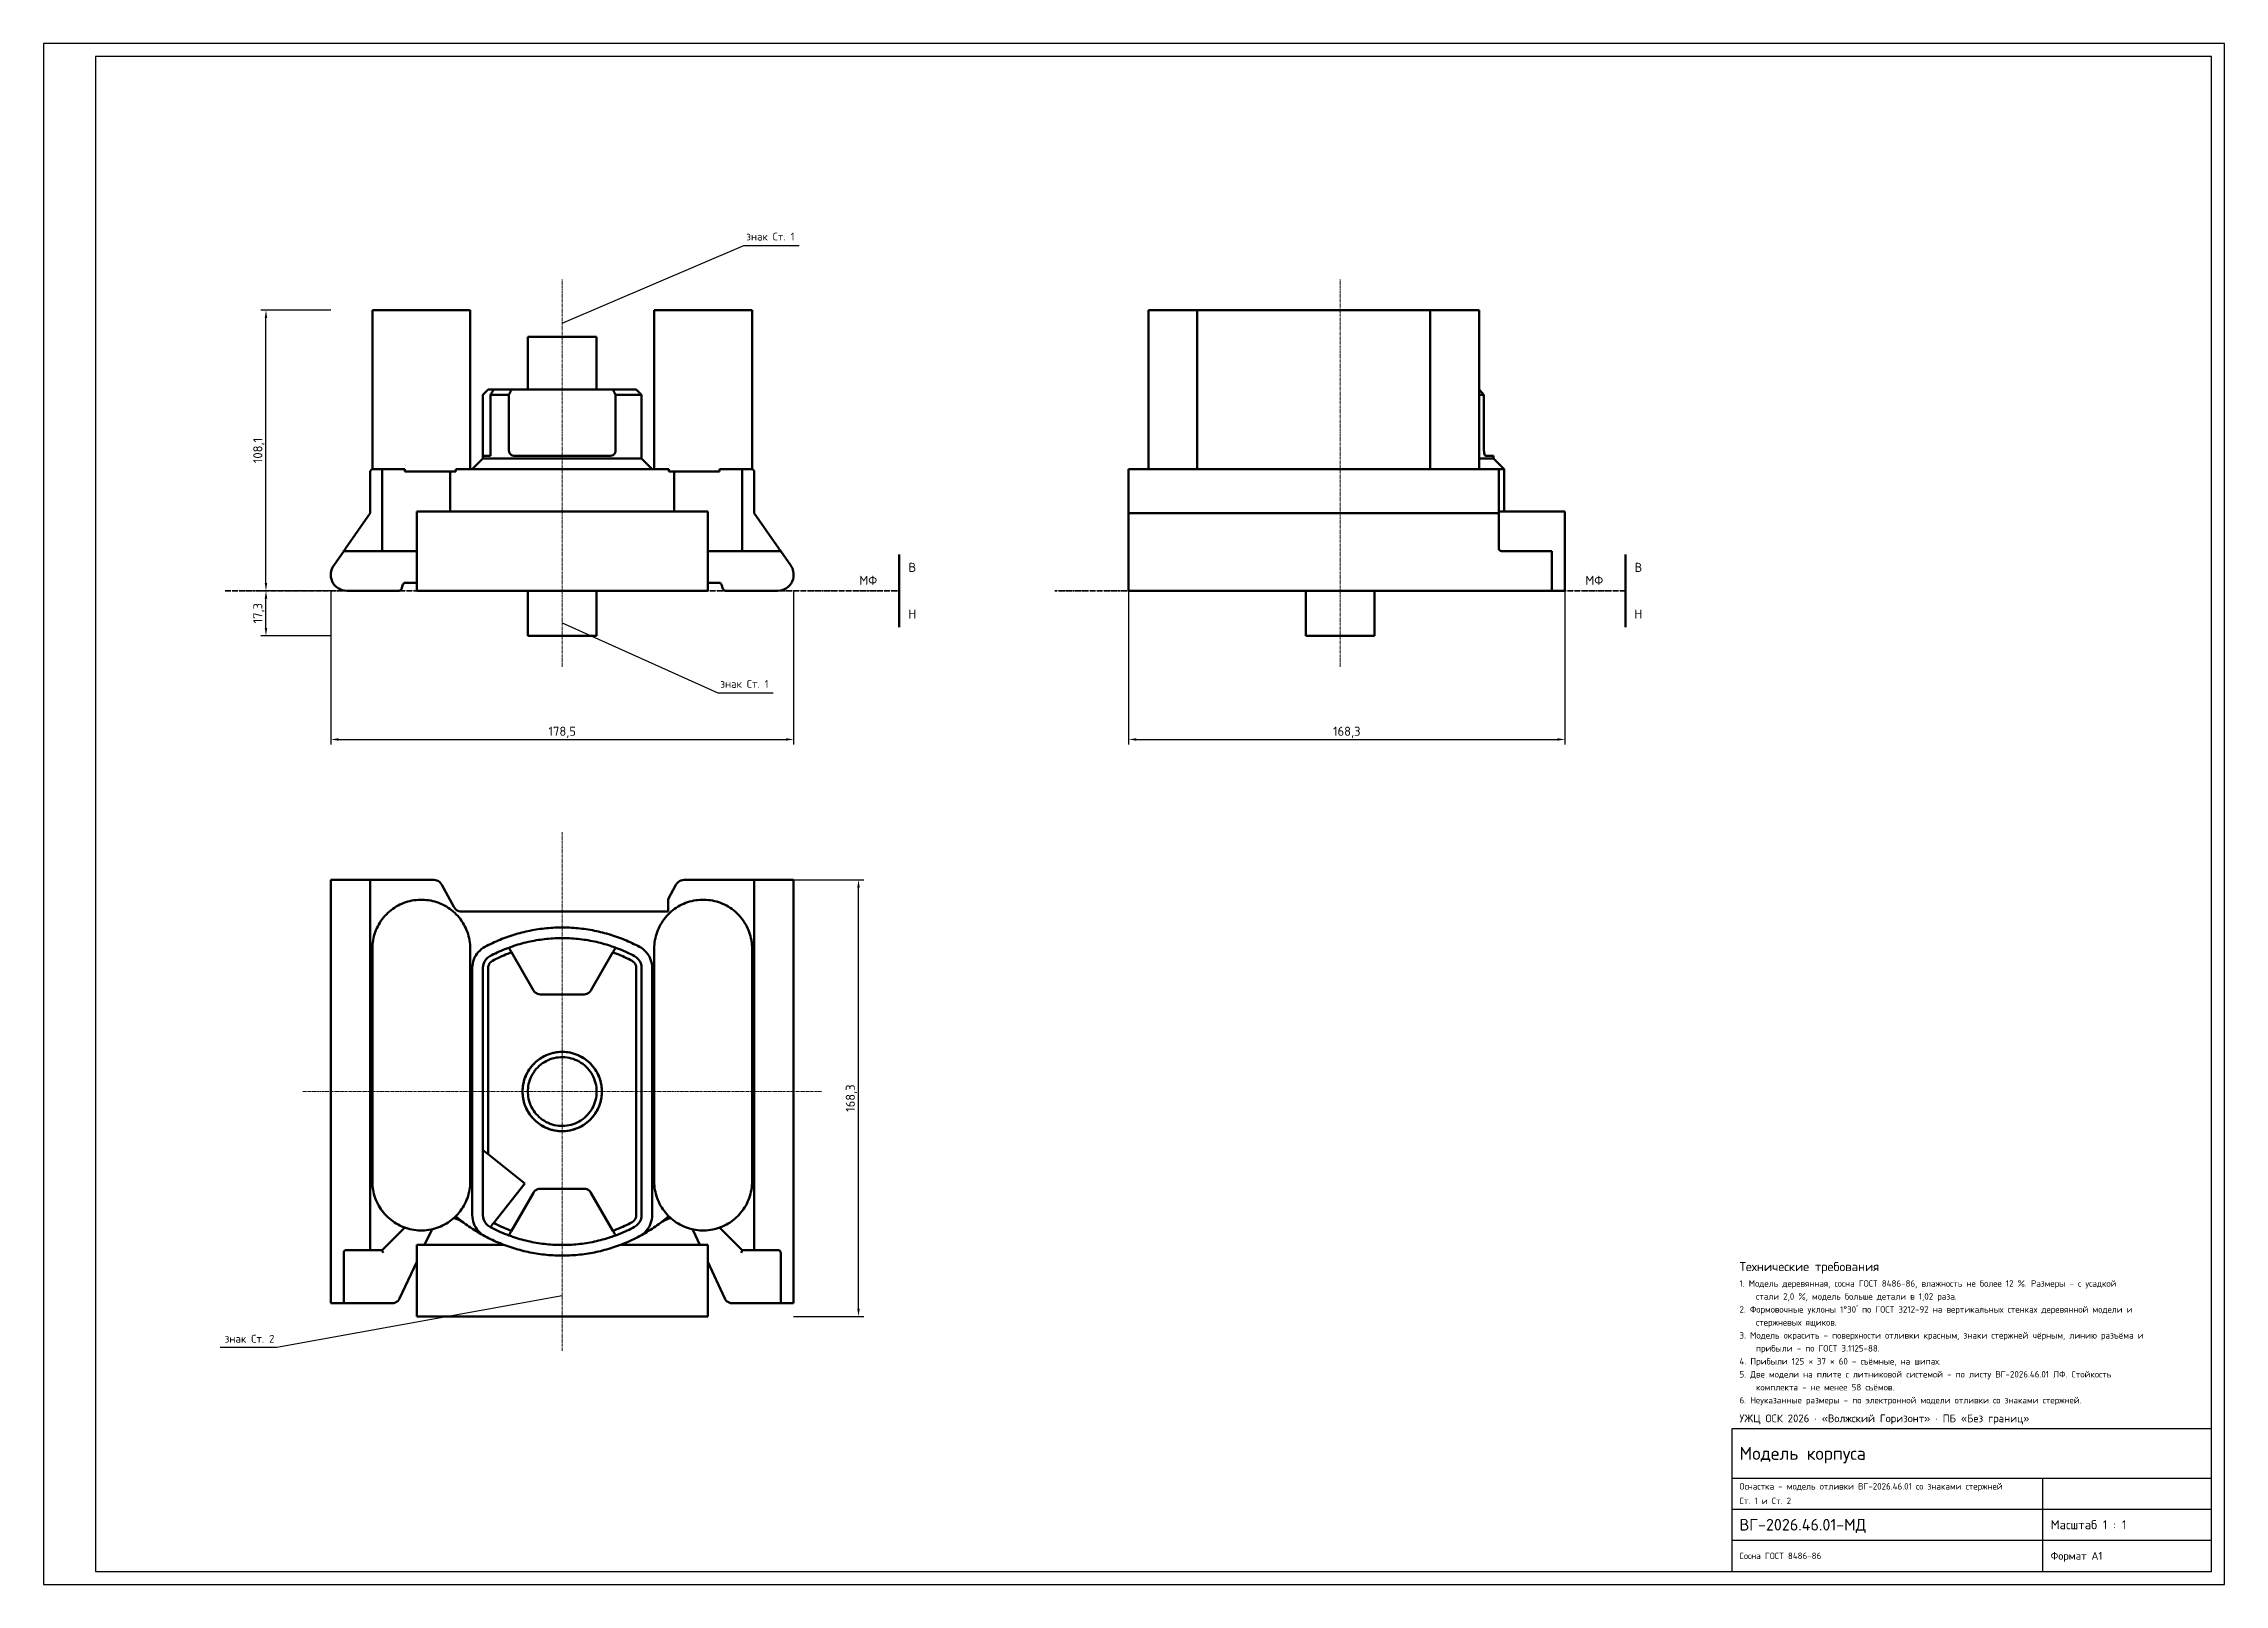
# Model space of a CAD drawing. Header units: millimetres. Extents: x 0 to 841, y 0 to 594.
import ezdxf
from ezdxf.enums import TextEntityAlignment as Align

# ---------------------------------------------------------------- set-up
doc = ezdxf.new("R2010")
doc.units = ezdxf.units.MM
doc.header["$LTSCALE"] = 0.35
doc.linetypes.add('CENTER', pattern=[5.08, 3.175, -0.635, 0.635, -0.635])
doc.linetypes.add('DASHDOT', pattern=[3.556, 2.54, -0.508, 0, -0.508])
for name, color, linetype in [('00_РАМКА', 7, 'Continuous'), ('08_ТЕКСТ', 7, 'Continuous'), ('09_РАЗМЕРЫ', 7, 'Continuous')]:
    doc.layers.add(name, color=color, linetype=linetype)
for name, color, linetype, lineweight in [('07_ОСИ', 2, 'CENTER', 18), ('20_ВИДИМЫЕ', 7, 'Continuous', 50), ('26_РАЗЪЁМ', 7, 'DASHDOT', 35)]:
    doc.layers.add(name, color=color, linetype=linetype, lineweight=lineweight)
doc.styles.add('ГОСТ', font='isocpeur.ttf')
doc.dimstyles.new('ГОСТ', dxfattribs={"dimtxt": 3.5, "dimasz": 3, "dimexe": 2, "dimexo": 0, "dimgap": 1, "dimtad": 1, "dimdec": 1, "dimtxsty": 'ГОСТ', "dimcen": 2.5, "dimclrd": 7, "dimclre": 7, "dimclrt": 7, "dimazin": 3, "dimtfac": 1, "dimtmove": 0, "dimatfit": 3, "dimarcsym": 0})

msp = doc.modelspace()

# ---------------------------------------------------------------- texts
at = {"layer": '08_ТЕКСТ', "style": 'ГОСТ'}
for p in [(271, 517.2), (261, 344.74)]:
    msp.add_text('знак Ст. 1', height=3, dxfattribs=at).set_placement(p, align=Align.BOTTOM_LEFT)
for s, p in [('МФ', (318, 387.08)), ('В', (335, 392.08)), ('МФ', (598, 387.08)), ('В', (615, 392.08)), ('Н', (335, 374.08)), ('Н', (615, 374.08))]:
    msp.add_text(s, height=3.5, dxfattribs=at).set_placement(p, align=Align.MIDDLE_CENTER)
for s, height, p in [('Технические требования', 3.5, (654, 122.5)), ('1. Модель деревянная, сосна ГОСТ 8486-86, влажность не более 12 %. Размеры - с усадкой', 2.5, (654, 116)), ('    стали 2,0 %, модель больше детали в 1,02 раза.', 2.5, (654, 111)), ("2. Формовочные уклоны 1°30' по ГОСТ 3212-92 на вертикальных стенках деревянной модели и", 2.5, (654, 106)), ('    стержневых ящиков.', 2.5, (654, 101)), ('3. Модель окрасить - поверхности отливки красным, знаки стержней чёрным, линию разъёма и', 2.5, (654, 96)), ('4. Прибыли 125 × 37 × 60 - съёмные, на шипах.', 2.5, (654, 86)), ('    прибыли - по ГОСТ 3.1125-88.', 2.5, (654, 91)), ('5. Две модели на плите с литниковой системой - по листу ВГ-2026.46.01 ЛФ. Стойкость', 2.5, (654, 81)), ('    комплекта - не менее 58 съёмов.', 2.5, (654, 76)), ('6. Неуказанные размеры - по электронной модели отливки со знаками стержней.', 2.5, (654, 71)), ('УЖЦ ОСК 2026 · «Волжский Горизонт» · ПБ «Без границ»', 3, (654, 64)), ('Модель корпуса', 5, (654, 50.5)), ('Оснастка - модель отливки ВГ-2026.46.01 со знаками стержней', 2.5, (654, 37.8)), ('Ст. 1 и Ст. 2', 2.5, (654, 32.2)), ('ВГ-2026.46.01-МД', 4.5, (654, 23)), ('Масштаб 1 : 1', 3.5, (774, 23)), ('Сосна ГОСТ 8486-86', 2.5, (654, 11)), ('Формат A1', 3, (774, 11))]:
    msp.add_text(s, height=height, dxfattribs=at).set_placement(p, align=Align.MIDDLE_LEFT)
msp.add_text('знак Ст. 2', height=3, dxfattribs=at).set_placement((89, 92.3), align=Align.BOTTOM_RIGHT)

# ---------------------------------------------------------------- dimensions: what is measured, and where the dimension line sits
at = {"layer": '09_РАЗМЕРЫ'}
for base, p1, p2, text in [((85.75, 383.08), (110.75, 383.08), (110.75, 491.2), '108,1'), ((85.75, 365.74), (110.75, 365.74), (110.75, 383.08), '17,3'), ((314.25, 103.3), (289.25, 103.3), (289.25, 271.6), '168,3')]:
    msp.add_linear_dim(base=base, p1=p1, p2=p2, angle=90, text=text, dimstyle='ГОСТ', override={"dimtxsty": 'ГОСТ'}, dxfattribs=at).render()
for base, p1, p2, text in [((110.75, 325.74), (110.75, 383.08), (289.25, 383.08), '178,5'), ((418.4, 325.74), (418.4, 383.08), (586.7, 383.08), '168,3')]:
    msp.add_linear_dim(base=base, p1=p1, p2=p2, text=text, dimstyle='ГОСТ', override={"dimtxsty": 'ГОСТ'}, dxfattribs=at).render()

# ---------------------------------------------------------------- linework, layer by layer
at = {"layer": '00_РАМКА'}
for p, q in [((651, 41), (836, 41)), ((771, 5), (771, 41)), ((651, 29), (836, 29)), ((651, 17), (836, 17))]:
    msp.add_line(p, q, dxfattribs=at)
for points in [[(0, 0), (841, 0), (841, 594), (0, 594)], [(20, 5), (836, 5), (836, 589), (20, 589)], [(651, 5), (836, 5), (836, 60), (651, 60)]]:
    msp.add_lwpolyline(points, close=True, dxfattribs=at)
at = {"layer": '07_ОСИ'}
for p, q in [((200, 353.74), (200, 503.2)), ((500, 353.74), (500, 503.2)), ((200, 90), (200, 290)), ((100, 190), (300, 190))]:
    msp.add_line(p, q, dxfattribs=at)
at = {"layer": '09_РАЗМЕРЫ'}
for p, q in [((200, 486.2), (270, 516.2)), ((270, 516.2), (291.35, 516.2)), ((200, 370.74), (260, 343.74)), ((260, 343.74), (281.35, 343.74)), ((200, 111.3), (90, 91.3)), ((90, 91.3), (68.05, 91.3))]:
    msp.add_line(p, q, dxfattribs=at)
at = {"layer": '20_ВИДИМЫЕ'}
for p, q in [((330, 383.08), (330, 397.08)), ((610, 383.08), (610, 397.08)), ((330, 383.08), (330, 369.08)), ((610, 383.08), (610, 369.08))]:
    msp.add_line(p, q, dxfattribs=at)
for points in [[(126.78, 429.97), (126.78, 491.2)], [(164.52, 491.2), (164.38, 491.2), (164.24, 491.2), (164.1, 491.2), (163.78, 491.2), (163.37, 491.2), (162.95, 491.2), (162.46, 491.2), (161.79, 491.2), (161.13, 491.2), (160.46, 491.2), (159.58, 491.2), (158.69, 491.2), (157.8, 491.2), (156.81, 491.2), (155.74, 491.2), (154.68, 491.2), (153.59, 491.2), (152.4, 491.2), (151.21, 491.2), (150.02, 491.2), (148.78, 491.2), (147.53, 491.2), (146.28, 491.2), (145.03, 491.2), (143.78, 491.2), (142.53, 491.2), (141.29, 491.2), (140.1, 491.2), (138.91, 491.2), (137.72, 491.2), (136.63, 491.2), (135.56, 491.2), (134.5, 491.2), (133.51, 491.2), (132.62, 491.2), (131.73, 491.2), (130.85, 491.2), (130.18, 491.2), (129.51, 491.2), (128.84, 491.2), (128.36, 491.2), (127.94, 491.2), (127.52, 491.2), (127.21, 491.2), (127.07, 491.2), (126.93, 491.2), (126.78, 491.2)], [(164.52, 430), (164.52, 491.2)], [(273.22, 491.2), (273.07, 491.2), (272.93, 491.2), (272.79, 491.2), (272.48, 491.2), (272.06, 491.2), (271.64, 491.2), (271.16, 491.2), (270.49, 491.2), (269.82, 491.2), (269.15, 491.2), (268.27, 491.2), (267.38, 491.2), (266.49, 491.2), (265.5, 491.2), (264.44, 491.2), (263.37, 491.2), (262.28, 491.2), (261.09, 491.2), (259.9, 491.2), (258.71, 491.2), (257.47, 491.2), (256.22, 491.2), (254.97, 491.2), (253.72, 491.2), (252.47, 491.2), (251.22, 491.2), (249.98, 491.2), (248.79, 491.2), (247.6, 491.2), (246.41, 491.2), (245.32, 491.2), (244.26, 491.2), (243.19, 491.2), (242.2, 491.2), (241.31, 491.2), (240.42, 491.2), (239.54, 491.2), (238.87, 491.2), (238.21, 491.2), (237.54, 491.2), (237.05, 491.2), (236.63, 491.2), (236.22, 491.2), (235.9, 491.2), (235.76, 491.2), (235.62, 491.2), (235.48, 491.2)], [(235.48, 430), (235.48, 491.2)], [(273.22, 429.97), (273.22, 491.2)], [(444.92, 491.2), (443.63, 491.2), (442.35, 491.2), (441.08, 491.2), (439.84, 491.2), (438.6, 491.2), (437.41, 491.2), (436.25, 491.2), (435.12, 491.2), (434.06, 491.2), (433.02, 491.2), (432.06, 491.2), (431.15, 491.2), (430.29, 491.2), (429.53, 491.2), (428.81, 491.2), (428.19, 491.2), (427.64, 491.2), (427.14, 491.2), (426.78, 491.2), (426.46, 491.2), (426.25, 491.2), (426.12, 491.2), (426.05, 491.2)], [(426.05, 491.2), (426.05, 430)], [(534.68, 491.2), (444.92, 491.2)], [(444.92, 429.97), (444.92, 491.2)], [(534.68, 429.97), (534.68, 491.2)], [(553.55, 491.2), (553.48, 491.2), (553.35, 491.2), (553.14, 491.2), (552.82, 491.2), (552.46, 491.2), (551.96, 491.2), (551.41, 491.2), (550.79, 491.2), (550.07, 491.2), (549.31, 491.2), (548.45, 491.2), (547.54, 491.2), (546.58, 491.2), (545.54, 491.2), (544.48, 491.2), (543.35, 491.2), (542.19, 491.2), (541, 491.2), (539.76, 491.2), (538.52, 491.2), (537.25, 491.2), (535.97, 491.2), (534.68, 491.2)], [(553.55, 491.2), (553.55, 430)], [(186.74, 481), (186.88, 481), (187.02, 481), (187.34, 481), (187.76, 481), (188.24, 481), (188.91, 481), (189.59, 481), (190.46, 481), (191.35, 481), (192.34, 481), (193.41, 481), (194.5, 481), (195.69, 481), (196.88, 481), (198.12, 481), (199.37, 481), (200.63, 481), (201.88, 481), (203.12, 481), (204.31, 481), (205.5, 481), (206.59, 481), (207.66, 481), (208.65, 481), (209.54, 481), (210.41, 481), (211.09, 481), (211.76, 481), (212.24, 481), (212.66, 481), (212.98, 481), (213.12, 481), (213.26, 481)], [(186.74, 460.6), (186.74, 481)], [(213.26, 460.6), (213.26, 481)], [(171.44, 460.6), (169.4, 458.56)], [(169.4, 435.1), (169.4, 458.56)], [(173.57, 460.6), (171.44, 460.6)], [(172.28, 458.56), (172.49, 458.9), (172.71, 459.24), (172.92, 459.58), (173.14, 459.92), (173.35, 460.26), (173.57, 460.6)], [(179.41, 458.56), (178.5, 458.56), (177.59, 458.56), (176.69, 458.56), (175.79, 458.56), (174.9, 458.56), (174.02, 458.56), (173.15, 458.56), (172.28, 458.56)], [(172.28, 458.56), (172.28, 435.1)], [(173.57, 460.6), (174.4, 460.6), (175.25, 460.6), (176.1, 460.6), (176.96, 460.6), (177.82, 460.6), (178.69, 460.6), (179.57, 460.6), (180.45, 460.6)], [(180.45, 460.6), (180.27, 460.26), (180.1, 459.92), (179.93, 459.58), (179.76, 459.24), (179.58, 458.9), (179.41, 458.56)], [(179.41, 458.56), (179.41, 437.14)], [(180.45, 460.6), (188.92, 460.6)], [(188.92, 460.6), (189.22, 460.6), (189.6, 460.6), (190.04, 460.6), (190.52, 460.6), (191.04, 460.6), (191.57, 460.6)], [(191.57, 460.6), (208.43, 460.6)], [(208.43, 460.6), (208.96, 460.6), (209.48, 460.6), (209.96, 460.6), (210.4, 460.6), (210.78, 460.6), (211.08, 460.6)], [(211.08, 460.6), (219.55, 460.6)], [(219.55, 460.6), (220.4, 460.6), (221.23, 460.6), (222.07, 460.6), (222.9, 460.6), (223.72, 460.6), (224.53, 460.6), (225.34, 460.6), (226.15, 460.6), (226.94, 460.6)], [(220.59, 458.56), (220.42, 458.9), (220.24, 459.24), (220.07, 459.58), (219.9, 459.92), (219.73, 460.26), (219.55, 460.6)], [(227.91, 458.56), (227.12, 458.56), (226.32, 458.56), (225.52, 458.56), (224.71, 458.56), (223.9, 458.56), (223.08, 458.56), (222.25, 458.56), (221.42, 458.56), (220.59, 458.56)], [(220.59, 437.14), (220.59, 458.56)], [(226.94, 460.6), (227.4, 460.6), (227.8, 460.6), (228.12, 460.6), (228.36, 460.6), (228.51, 460.6), (228.56, 460.6)], [(230.6, 458.56), (230.51, 458.56), (230.27, 458.56), (229.87, 458.56), (229.33, 458.56), (228.67, 458.56), (227.91, 458.56)], [(228.56, 460.6), (230.6, 458.56)], [(230.6, 458.56), (230.6, 434.08)], [(553.55, 460.6), (553.57, 460.6), (553.59, 460.6), (553.61, 460.6), (553.63, 460.6), (553.65, 460.6), (553.67, 460.6)], [(555.46, 458.56), (555.17, 458.56), (554.87, 458.56), (554.55, 458.56), (554.23, 458.56), (553.89, 458.56), (553.55, 458.56)], [(553.67, 460.6), (553.97, 460.26), (554.27, 459.92), (554.57, 459.58), (554.86, 459.24), (555.16, 458.9), (555.46, 458.56)], [(555.46, 458.56), (555.46, 437.14)], [(127.01, 430), (126.75, 429.97), (126.5, 429.86), (126.29, 429.7), (126.13, 429.49), (126.03, 429.24), (125.99, 428.98)], [(125.99, 413.01), (125.99, 428.98)], [(127, 430), (126.94, 430), (126.88, 429.99), (126.84, 429.99), (126.81, 429.98), (126.79, 429.98), (126.78, 429.97)], [(126.78, 429.97), (126.79, 429.98), (126.81, 429.98), (126.84, 429.99), (126.89, 429.99), (126.94, 430), (127.01, 430)], [(130.56, 430), (127.01, 430)], [(139.31, 430), (130.56, 430)], [(130.56, 399.4), (130.56, 430)], [(139.31, 430), (139.31, 428.98)], [(158.93, 428.98), (158.28, 428.98), (157.61, 428.98), (156.92, 428.98), (156.2, 428.98), (155.46, 428.98), (154.69, 428.98), (153.91, 428.98), (153.1, 428.98), (152.28, 428.98), (151.45, 428.98), (150.6, 428.98), (149.75, 428.98), (148.88, 428.98), (148.01, 428.98), (147.13, 428.98), (146.25, 428.98), (145.36, 428.98), (144.48, 428.98), (143.6, 428.98), (142.73, 428.98), (141.86, 428.98), (141, 428.98), (140.15, 428.98), (139.31, 428.98)], [(156.77, 428.98), (156.77, 413.68)], [(170.17, 430), (169.31, 430), (168.47, 430), (167.63, 430), (166.79, 430), (165.97, 430), (165.15, 430), (164.34, 430), (163.54, 430), (162.75, 430), (161.97, 430), (161.2, 430), (160.43, 430), (159.68, 430), (158.93, 430)], [(158.93, 430), (158.93, 428.98)], [(165.32, 430), (169.4, 434.08)], [(169.4, 434.08), (169.4, 435.1)], [(169.4, 435.1), (169.49, 435.1), (169.73, 435.1), (170.13, 435.1), (170.67, 435.1), (171.33, 435.1), (172.09, 435.1)], [(169.4, 434.08), (169.49, 434.08), (169.73, 434.08), (170.13, 434.08), (170.67, 434.08), (171.33, 434.08), (172.09, 434.08)], [(229.83, 430), (229.08, 430), (228.32, 430), (227.57, 430), (226.82, 430), (226.06, 430), (225.29, 430), (224.51, 430), (223.74, 430), (222.96, 430), (222.18, 430), (221.39, 430), (220.6, 430), (219.8, 430), (219, 430), (218.2, 430), (217.4, 430), (216.59, 430), (215.77, 430), (214.96, 430), (214.15, 430), (213.33, 430), (212.51, 430), (211.68, 430), (210.85, 430), (210.03, 430), (209.2, 430), (208.37, 430), (207.53, 430), (206.7, 430), (205.87, 430), (205.03, 430), (204.19, 430), (203.36, 430), (202.52, 430), (201.68, 430), (200.84, 430), (200, 430), (199.16, 430), (198.32, 430), (197.48, 430), (196.64, 430), (195.81, 430), (194.97, 430), (194.13, 430), (193.3, 430), (192.47, 430), (191.63, 430), (190.8, 430), (189.97, 430), (189.15, 430), (188.32, 430), (187.49, 430), (186.67, 430), (185.85, 430), (185.04, 430), (184.23, 430), (183.41, 430), (182.6, 430), (181.8, 430), (181, 430), (180.2, 430), (179.4, 430), (178.61, 430), (177.82, 430), (177.04, 430), (176.26, 430), (175.49, 430), (174.71, 430), (173.94, 430), (173.18, 430), (172.43, 430), (171.68, 430), (170.92, 430), (170.17, 430)], [(172.28, 435.1), (172.25, 435.1), (172.22, 435.1), (172.19, 435.1), (172.16, 435.1), (172.12, 435.1), (172.09, 435.1)], [(172.09, 434.08), (172.85, 434.08), (173.61, 434.08), (174.36, 434.08), (175.12, 434.08), (175.88, 434.08), (176.66, 434.08), (177.44, 434.08), (178.22, 434.08), (179, 434.08), (179.78, 434.08), (180.58, 434.08), (181.38, 434.08), (182.18, 434.08), (182.98, 434.08), (183.79, 434.08), (184.6, 434.08), (185.42, 434.08), (186.24, 434.08), (187.05, 434.08), (187.87, 434.08), (188.7, 434.08), (189.53, 434.08), (190.36, 434.08), (191.19, 434.08), (192.02, 434.08), (192.86, 434.08), (193.7, 434.08), (194.54, 434.08), (195.37, 434.08), (196.21, 434.08), (197.05, 434.08), (197.9, 434.08), (198.74, 434.08), (199.58, 434.08), (200.42, 434.08), (201.26, 434.08), (202.1, 434.08), (202.95, 434.08), (203.79, 434.08), (204.63, 434.08), (205.46, 434.08), (206.3, 434.08), (207.14, 434.08), (207.98, 434.08), (208.81, 434.08), (209.64, 434.08), (210.47, 434.08), (211.3, 434.08), (212.13, 434.08), (212.95, 434.08), (213.76, 434.08), (214.58, 434.08), (215.4, 434.08), (216.21, 434.08), (217.02, 434.08), (217.82, 434.08), (218.62, 434.08), (219.42, 434.08), (220.22, 434.08), (221, 434.08), (221.78, 434.08), (222.56, 434.08), (223.34, 434.08), (224.12, 434.08), (224.88, 434.08), (225.64, 434.08), (226.39, 434.08), (227.15, 434.08), (227.91, 434.08)], [(181.37, 435.1), (180.86, 435.17), (180.39, 435.37), (179.99, 435.69), (179.68, 436.11), (179.48, 436.6), (179.41, 437.14)], [(218.63, 435.1), (217.84, 435.1), (217.05, 435.1), (216.27, 435.1), (215.47, 435.1), (214.67, 435.1), (213.88, 435.1), (213.07, 435.1), (212.27, 435.1), (211.46, 435.1), (210.65, 435.1), (209.84, 435.1), (209.03, 435.1), (208.21, 435.1), (207.4, 435.1), (206.58, 435.1), (205.76, 435.1), (204.94, 435.1), (204.12, 435.1), (203.29, 435.1), (202.47, 435.1), (201.65, 435.1), (200.82, 435.1), (200, 435.1), (199.18, 435.1), (198.35, 435.1), (197.53, 435.1), (196.71, 435.1), (195.88, 435.1), (195.06, 435.1), (194.24, 435.1), (193.42, 435.1), (192.6, 435.1), (191.79, 435.1), (190.97, 435.1), (190.16, 435.1), (189.35, 435.1), (188.54, 435.1), (187.73, 435.1), (186.93, 435.1), (186.12, 435.1), (185.33, 435.1), (184.53, 435.1), (183.73, 435.1), (182.95, 435.1), (182.16, 435.1), (181.37, 435.1)], [(220.59, 437.14), (220.52, 436.61), (220.33, 436.11), (220.01, 435.69), (219.61, 435.37), (219.14, 435.17), (218.63, 435.1)], [(219.76, 435.47), (219.77, 435.48), (219.78, 435.48), (219.78, 435.49), (219.79, 435.49), (219.8, 435.5), (219.81, 435.5)], [(220.01, 435.69), (220.04, 435.72), (220.07, 435.76), (220.11, 435.79), (220.14, 435.83), (220.17, 435.87), (220.19, 435.91)], [(227.91, 434.08), (228.67, 434.08), (229.33, 434.08), (229.87, 434.08), (230.27, 434.08), (230.51, 434.08), (230.6, 434.08)], [(241.07, 430), (240.32, 430), (239.57, 430), (238.8, 430), (238.03, 430), (237.25, 430), (236.46, 430), (235.66, 430), (234.85, 430), (234.03, 430), (233.21, 430), (232.37, 430), (231.53, 430), (230.69, 430), (229.83, 430)], [(230.6, 434.08), (234.68, 430)], [(241.07, 430), (241.07, 428.98)], [(260.69, 428.98), (259.85, 428.98), (259, 428.98), (258.14, 428.98), (257.27, 428.98), (256.4, 428.98), (255.52, 428.98), (254.64, 428.98), (253.75, 428.98), (252.87, 428.98), (251.99, 428.98), (251.12, 428.98), (250.25, 428.98), (249.4, 428.98), (248.55, 428.98), (247.72, 428.98), (246.9, 428.98), (246.09, 428.98), (245.31, 428.98), (244.54, 428.98), (243.8, 428.98), (243.08, 428.98), (242.39, 428.98), (241.72, 428.98), (241.07, 428.98)], [(243.23, 413.68), (243.23, 428.98)], [(260.69, 430), (260.69, 428.98)], [(269.44, 430), (260.69, 430)], [(269.44, 399.4), (269.44, 430)], [(272.99, 430), (269.44, 430)], [(272.99, 430), (273.06, 430), (273.11, 429.99), (273.16, 429.99), (273.19, 429.98), (273.21, 429.98), (273.22, 429.97)], [(273.22, 429.97), (273.21, 429.98), (273.19, 429.98), (273.16, 429.99), (273.11, 429.99), (273.06, 430), (272.99, 430)], [(274.01, 428.98), (273.97, 429.24), (273.87, 429.49), (273.71, 429.7), (273.5, 429.86), (273.25, 429.97), (272.99, 430)], [(274.01, 413.01), (274.01, 428.98)], [(418.4, 430), (442, 430)], [(418.4, 428.98), (418.4, 429.24), (418.4, 429.49), (418.4, 429.7), (418.4, 429.86), (418.4, 429.96), (418.4, 430)], [(418.4, 428.98), (418.4, 413.01)], [(442, 430), (442.48, 430), (442.97, 429.99), (443.46, 429.99), (443.94, 429.98), (444.43, 429.98), (444.92, 429.97)], [(444.92, 429.97), (444.43, 429.98), (443.94, 429.98), (443.46, 429.99), (442.97, 429.99), (442.48, 430), (442, 430)], [(444.92, 429.97), (534.68, 429.97)], [(534.68, 429.97), (535.17, 429.98), (535.66, 429.98), (536.14, 429.99), (536.63, 429.99), (537.12, 430), (537.6, 430)], [(537.6, 430), (537.12, 430), (536.63, 429.99), (536.14, 429.99), (535.66, 429.98), (535.17, 429.98), (534.68, 429.97)], [(537.6, 430), (561.2, 430)], [(553.55, 434.08), (555.02, 434.08), (556.28, 434.08), (557.31, 434.08), (558.12, 434.08), (558.7, 434.08), (559.04, 434.08), (559.16, 434.08)], [(556.15, 435.1), (555.98, 435.17), (555.82, 435.37), (555.67, 435.69), (555.56, 436.11), (555.49, 436.6), (555.46, 437.14)], [(555.46, 437.13), (555.46, 437.11), (555.46, 437.09), (555.46, 437.08), (555.46, 437.06), (555.46, 437.04), (555.46, 437.03)], [(555.48, 436.69), (555.48, 436.68), (555.48, 436.66), (555.48, 436.65), (555.48, 436.64), (555.48, 436.63), (555.49, 436.62)], [(555.55, 436.17), (555.55, 436.16), (555.55, 436.15), (555.55, 436.14), (555.56, 436.12), (555.56, 436.11), (555.56, 436.1)], [(555.62, 435.85), (555.63, 435.84), (555.63, 435.82), (555.64, 435.81), (555.64, 435.79), (555.65, 435.77), (555.65, 435.76)], [(559.16, 435.1), (559.07, 435.1), (558.82, 435.1), (558.4, 435.1), (557.81, 435.1), (557.06, 435.1), (556.15, 435.1)], [(559.16, 435.1), (559.16, 434.08)], [(559.16, 434.08), (563.24, 430)], [(561.2, 430), (561.2, 429.96), (561.2, 429.86), (561.2, 429.7), (561.2, 429.49), (561.2, 429.24), (561.2, 428.98)], [(563.24, 430), (563.18, 430), (563.01, 430), (562.73, 430), (562.33, 430), (561.82, 430), (561.2, 430)], [(561.2, 413.01), (561.2, 428.98)], [(563.24, 430), (563.24, 413.68)], [(116.46, 399.4), (125.99, 413.01)], [(143.9, 413.68), (256.1, 413.68)], [(143.9, 383.08), (143.9, 413.68)], [(256.1, 383.08), (256.1, 413.68)], [(283.54, 399.4), (274.01, 413.01)], [(418.4, 413.01), (561.2, 413.01)], [(418.4, 413.01), (418.4, 392.82)], [(586.7, 413.68), (561.2, 413.68)], [(561.2, 399.4), (561.2, 413.01)], [(586.7, 383.08), (586.7, 413.68)], [(111.86, 392.82), (115.75, 398.38)], [(115.75, 398.38), (115.77, 398.41), (115.84, 398.51), (115.96, 398.68), (116.11, 398.9), (116.29, 399.15), (116.46, 399.4)], [(134.51, 398.38), (115.75, 398.38)], [(130.56, 399.4), (130.57, 399.15), (130.61, 398.9), (130.68, 398.68), (130.77, 398.51), (130.88, 398.41), (130.98, 398.38)], [(134.51, 398.38), (135.09, 398.38), (135.64, 398.38), (136.15, 398.38), (136.61, 398.38), (136.99, 398.38), (137.28, 398.38)], [(137.28, 398.38), (143.9, 398.38)], [(256.1, 398.38), (262.72, 398.38)], [(262.72, 398.38), (263.01, 398.38), (263.39, 398.38), (263.85, 398.38), (264.36, 398.38), (264.91, 398.38), (265.49, 398.38)], [(284.25, 398.38), (265.49, 398.38)], [(269.02, 398.38), (269.12, 398.41), (269.23, 398.51), (269.32, 398.68), (269.39, 398.9), (269.43, 399.15), (269.44, 399.4)], [(283.54, 399.4), (283.71, 399.15), (283.89, 398.9), (284.04, 398.68), (284.16, 398.51), (284.23, 398.41), (284.25, 398.38)], [(288.14, 392.82), (284.25, 398.38)], [(562.22, 398.38), (561.97, 398.41), (561.72, 398.51), (561.5, 398.68), (561.33, 398.9), (561.23, 399.15), (561.2, 399.4)], [(562.22, 398.38), (581.6, 398.38)], [(581.6, 392.82), (581.6, 398.38)], [(111.86, 392.82), (111.53, 392.29), (111.25, 391.73), (111.03, 391.15), (110.88, 390.55), (110.78, 389.93), (110.75, 389.31)], [(110.75, 389.2), (110.75, 389.31)], [(110.75, 389.2), (110.81, 388.33), (111, 387.48), (111.3, 386.66), (111.72, 385.89), (112.24, 385.19), (112.86, 384.57), (113.56, 384.05), (114.33, 383.63), (115.15, 383.33), (116, 383.14), (116.87, 383.08)], [(289.25, 389.2), (289.19, 388.33), (289, 387.48), (288.7, 386.66), (288.28, 385.89), (287.76, 385.19), (287.14, 384.57), (286.44, 384.05), (285.67, 383.63), (284.85, 383.33), (284, 383.14), (283.13, 383.08)], [(288.14, 392.82), (288.47, 392.29), (288.75, 391.73), (288.97, 391.15), (289.12, 390.55), (289.22, 389.93), (289.25, 389.31)], [(289.25, 389.2), (289.25, 389.31)], [(418.4, 389.31), (418.4, 389.93), (418.4, 390.55), (418.4, 391.15), (418.4, 391.73), (418.4, 392.29), (418.4, 392.82)], [(418.4, 389.2), (418.4, 389.31)], [(418.4, 383.08), (418.4, 383.23), (418.4, 383.69), (418.4, 384.42), (418.4, 385.38), (418.4, 386.54), (418.4, 387.84), (418.4, 389.2)], [(581.6, 392.82), (581.6, 392.29), (581.6, 391.73), (581.6, 391.15), (581.6, 390.55), (581.6, 389.93), (581.6, 389.31)], [(581.6, 389.2), (581.6, 389.31)], [(581.6, 389.2), (581.6, 387.84), (581.6, 386.54), (581.6, 385.38), (581.6, 384.42), (581.6, 383.69), (581.6, 383.23), (581.6, 383.08)], [(134.51, 383.08), (116.87, 383.08)], [(137.04, 383.08), (136.73, 383.08), (136.36, 383.08), (135.95, 383.08), (135.49, 383.08), (135.01, 383.08), (134.51, 383.08)], [(137.28, 383.11), (137.25, 383.1), (137.21, 383.09), (137.17, 383.09), (137.13, 383.08), (137.09, 383.08), (137.04, 383.08)], [(137.28, 383.11), (137.44, 383.16), (137.6, 383.24), (137.73, 383.35), (137.85, 383.48), (137.95, 383.62), (138.01, 383.78)], [(138.01, 383.78), (138.57, 385.44)], [(138.57, 385.44), (138.65, 385.63), (138.78, 385.8), (138.94, 385.95), (139.13, 386.06), (139.33, 386.12), (139.54, 386.14)], [(139.54, 386.14), (143.9, 386.14)], [(143.9, 383.08), (256.1, 383.08)], [(186.74, 365.74), (186.74, 383.08)], [(213.26, 365.74), (213.26, 383.08)], [(256.1, 386.14), (260.46, 386.14)], [(260.46, 386.14), (260.67, 386.12), (260.87, 386.06), (261.06, 385.95), (261.22, 385.8), (261.35, 385.63), (261.43, 385.44)], [(261.43, 385.44), (261.99, 383.78)], [(261.99, 383.78), (262.05, 383.62), (262.15, 383.48), (262.27, 383.35), (262.4, 383.24), (262.56, 383.16), (262.72, 383.11)], [(262.96, 383.08), (262.91, 383.08), (262.87, 383.08), (262.83, 383.09), (262.79, 383.09), (262.75, 383.1), (262.72, 383.11)], [(265.49, 383.08), (264.99, 383.08), (264.51, 383.08), (264.05, 383.08), (263.64, 383.08), (263.27, 383.08), (262.96, 383.08)], [(283.13, 383.08), (265.49, 383.08)], [(581.6, 383.08), (418.4, 383.08)], [(486.74, 365.74), (486.74, 383.08)], [(513.26, 365.74), (513.26, 383.08)], [(586.7, 383.08), (581.6, 383.08)], [(186.74, 365.74), (186.88, 365.74), (187.02, 365.74), (187.34, 365.74), (187.76, 365.74), (188.24, 365.74), (188.91, 365.74), (189.59, 365.74), (190.46, 365.74), (191.35, 365.74), (192.34, 365.74), (193.41, 365.74), (194.5, 365.74), (195.69, 365.74), (196.88, 365.74), (198.12, 365.74), (199.37, 365.74), (200.63, 365.74), (201.88, 365.74), (203.12, 365.74), (204.31, 365.74), (205.5, 365.74), (206.59, 365.74), (207.66, 365.74), (208.65, 365.74), (209.54, 365.74), (210.41, 365.74), (211.09, 365.74), (211.76, 365.74), (212.24, 365.74), (212.66, 365.74), (212.98, 365.74), (213.12, 365.74), (213.26, 365.74)], [(486.74, 365.74), (486.88, 365.74), (487.02, 365.74), (487.34, 365.74), (487.76, 365.74), (488.24, 365.74), (488.91, 365.74), (489.59, 365.74), (490.46, 365.74), (491.35, 365.74), (492.34, 365.74), (493.41, 365.74), (494.5, 365.74), (495.69, 365.74), (496.88, 365.74), (498.12, 365.74), (499.37, 365.74), (500.63, 365.74), (501.88, 365.74), (503.12, 365.74), (504.31, 365.74), (505.5, 365.74), (506.59, 365.74), (507.66, 365.74), (508.65, 365.74), (509.54, 365.74), (510.41, 365.74), (511.09, 365.74), (511.76, 365.74), (512.24, 365.74), (512.66, 365.74), (512.98, 365.74), (513.12, 365.74), (513.26, 365.74)], [(110.75, 108.4), (110.75, 271.6)], [(110.75, 271.6), (110.78, 271.6), (110.88, 271.6), (111.03, 271.6), (111.25, 271.6), (111.53, 271.6), (111.86, 271.6)], [(125.99, 271.6), (111.86, 271.6)], [(125.99, 128.8), (125.99, 271.6)], [(125.99, 271.6), (126.03, 271.6), (126.13, 271.6), (126.29, 271.6), (126.5, 271.6), (126.75, 271.6), (127.01, 271.6)], [(127.01, 271.6), (150.44, 271.6)], [(153.58, 269.73), (153.23, 270.26), (152.79, 270.72), (152.27, 271.1), (151.7, 271.37), (151.08, 271.54), (150.44, 271.6)], [(158.19, 261.23), (153.58, 269.73)], [(243.86, 269.75), (240.8, 264.15)], [(246.99, 271.6), (246.36, 271.54), (245.75, 271.38), (245.18, 271.1), (244.66, 270.73), (244.22, 270.27), (243.86, 269.75)], [(246.99, 271.6), (272.99, 271.6)], [(272.99, 271.6), (273.25, 271.6), (273.5, 271.6), (273.71, 271.6), (273.87, 271.6), (273.97, 271.6), (274.01, 271.6)], [(274.01, 271.6), (288.14, 271.6)], [(274.01, 271.6), (274.01, 128.8)], [(288.14, 271.6), (288.47, 271.6), (288.75, 271.6), (288.97, 271.6), (289.12, 271.6), (289.22, 271.6), (289.25, 271.6)], [(289.25, 271.6), (289.25, 108.4)], [(126.78, 245.08), (126.8, 245.89), (126.85, 246.7), (126.94, 247.51), (127.06, 248.31), (127.22, 249.11), (127.41, 249.9), (127.63, 250.68), (127.89, 251.45), (128.18, 252.21), (128.51, 252.95), (128.86, 253.68), (129.25, 254.4), (129.66, 255.09), (130.11, 255.77), (130.58, 256.43), (131.08, 257.07), (131.61, 257.69), (132.17, 258.28), (132.75, 258.85), (133.35, 259.39), (133.98, 259.91), (134.63, 260.39), (135.3, 260.85), (135.99, 261.28), (136.69, 261.69), (137.41, 262.06), (138.15, 262.39), (138.9, 262.7), (139.67, 262.98), (140.44, 263.22), (141.23, 263.42), (142.02, 263.6), (142.82, 263.74), (143.63, 263.84), (144.44, 263.91), (145.25, 263.95), (146.06, 263.95), (146.87, 263.91), (147.68, 263.84), (148.49, 263.74), (149.29, 263.6), (150.08, 263.42), (150.86, 263.22), (151.64, 262.98), (152.4, 262.7), (153.16, 262.39), (153.89, 262.06), (154.62, 261.69), (155.32, 261.28), (156.01, 260.85), (156.68, 260.39), (157.33, 259.91), (157.96, 259.39), (158.56, 258.85), (159.14, 258.28), (159.7, 257.69), (160.22, 257.07), (160.73, 256.43), (161.2, 255.77), (161.65, 255.09), (162.06, 254.4), (162.45, 253.68), (162.8, 252.95), (163.13, 252.21), (163.42, 251.45), (163.67, 250.68), (163.9, 249.9), (164.09, 249.11), (164.25, 248.31), (164.37, 247.51), (164.45, 246.7), (164.51, 245.89), (164.52, 245.08)], [(161.33, 259.36), (160.69, 259.42), (160.07, 259.59), (159.5, 259.86), (158.98, 260.24), (158.54, 260.7), (158.19, 261.23)], [(235.48, 245.08), (235.49, 245.89), (235.55, 246.7), (235.63, 247.51), (235.75, 248.31), (235.91, 249.11), (236.1, 249.9), (236.33, 250.68), (236.58, 251.45), (236.87, 252.21), (237.2, 252.95), (237.55, 253.68), (237.94, 254.4), (238.35, 255.09), (238.8, 255.77), (239.27, 256.43), (239.78, 257.07), (240.3, 257.69), (240.86, 258.28), (241.44, 258.85), (242.04, 259.39), (242.67, 259.91), (243.32, 260.39), (243.99, 260.85), (244.68, 261.28), (245.38, 261.69), (246.11, 262.06), (246.84, 262.39), (247.6, 262.7), (248.36, 262.98), (249.14, 263.22), (249.92, 263.42), (250.71, 263.6), (251.51, 263.74), (252.32, 263.84), (253.13, 263.91), (253.94, 263.95), (254.75, 263.95), (255.56, 263.91), (256.37, 263.84), (257.18, 263.74), (257.98, 263.6), (258.77, 263.42), (259.56, 263.22), (260.33, 262.98), (261.1, 262.7), (261.85, 262.39), (262.59, 262.06), (263.31, 261.69), (264.01, 261.28), (264.7, 260.85), (265.37, 260.39), (266.02, 259.91), (266.65, 259.39), (267.25, 258.85), (267.83, 258.28), (268.39, 257.69), (268.92, 257.07), (269.42, 256.43), (269.89, 255.77), (270.34, 255.09), (270.75, 254.4), (271.14, 253.68), (271.49, 252.95), (271.82, 252.21), (272.11, 251.45), (272.37, 250.68), (272.59, 249.9), (272.78, 249.11), (272.94, 248.31), (273.06, 247.51), (273.15, 246.7), (273.2, 245.89), (273.22, 245.08)], [(240.8, 259.36), (240.8, 264.15)], [(161.33, 259.36), (240.8, 259.36)], [(170.17, 245.76), (170.88, 246.14), (171.6, 246.51), (172.33, 246.86), (173.05, 247.21), (173.79, 247.55), (174.52, 247.88), (175.26, 248.2), (176.01, 248.51), (176.76, 248.81), (177.51, 249.1), (178.26, 249.39), (179.02, 249.66), (179.79, 249.92), (180.55, 250.18), (181.32, 250.42), (182.09, 250.65), (182.87, 250.88), (183.65, 251.09), (184.43, 251.29), (185.21, 251.49), (186, 251.67), (186.78, 251.84), (187.57, 252.01), (188.37, 252.16), (189.16, 252.3), (189.96, 252.44), (190.75, 252.56), (191.55, 252.67), (192.35, 252.78), (193.16, 252.87), (193.96, 252.95), (194.76, 253.02), (195.57, 253.08), (196.37, 253.14), (197.18, 253.18), (197.98, 253.21), (198.79, 253.23), (199.6, 253.24), (200.4, 253.24), (201.21, 253.23), (202.02, 253.21), (202.82, 253.18), (203.63, 253.14), (204.43, 253.08), (205.24, 253.02), (206.04, 252.95), (206.84, 252.87), (207.65, 252.78), (208.45, 252.67), (209.25, 252.56), (210.04, 252.44), (210.84, 252.3), (211.63, 252.16), (212.43, 252.01), (213.22, 251.84), (214, 251.67), (214.79, 251.49), (215.57, 251.29), (216.35, 251.09), (217.13, 250.88), (217.91, 250.65), (218.68, 250.42), (219.45, 250.18), (220.21, 249.92), (220.98, 249.66), (221.74, 249.39), (222.49, 249.1), (223.24, 248.81), (223.99, 248.51), (224.74, 248.2), (225.48, 247.88), (226.21, 247.55), (226.95, 247.21), (227.67, 246.86), (228.4, 246.51), (229.12, 246.14), (229.83, 245.76)], [(126.78, 245.08), (126.79, 245.57), (126.81, 246.06), (126.84, 246.54), (126.89, 247.03), (126.94, 247.52), (127.01, 248)], [(126.78, 155.32), (126.78, 245.08)], [(164.52, 245.08), (164.52, 155.32)], [(165.32, 237.67), (165.36, 238.49), (165.47, 239.31), (165.65, 240.12), (165.91, 240.9), (166.23, 241.66), (166.63, 242.39), (167.08, 243.07), (167.6, 243.72), (168.17, 244.31), (168.79, 244.86), (169.46, 245.34), (170.17, 245.76)], [(172.09, 242.16), (172.81, 242.54), (173.52, 242.9), (174.24, 243.26), (174.97, 243.6), (175.7, 243.94), (176.43, 244.26), (177.17, 244.58), (177.91, 244.88), (178.66, 245.18), (179.41, 245.46)], [(179.41, 245.46), (179.48, 245.49), (179.67, 245.56), (179.99, 245.67), (180.39, 245.82), (180.86, 245.98), (181.37, 246.15)], [(179.41, 245.46), (179.58, 245.16), (179.76, 244.86), (179.93, 244.57), (180.1, 244.27), (180.27, 243.97), (180.45, 243.67)], [(218.63, 246.15), (217.86, 246.4), (217.09, 246.64), (216.32, 246.86), (215.54, 247.08), (214.76, 247.29), (213.98, 247.48), (213.2, 247.67), (212.41, 247.84), (211.62, 248.01), (210.83, 248.16), (210.03, 248.3), (209.24, 248.43), (208.44, 248.55), (207.64, 248.66), (206.84, 248.76), (206.04, 248.85), (205.24, 248.93), (204.43, 248.99), (203.63, 249.05), (202.82, 249.09), (202.02, 249.13), (201.21, 249.15), (200.4, 249.16), (199.6, 249.16), (198.79, 249.15), (197.98, 249.13), (197.18, 249.09), (196.37, 249.05), (195.57, 248.99), (194.76, 248.93), (193.96, 248.85), (193.16, 248.76), (192.36, 248.66), (191.56, 248.55), (190.76, 248.43), (189.97, 248.3), (189.17, 248.16), (188.38, 248.01), (187.59, 247.84), (186.8, 247.67), (186.02, 247.48), (185.24, 247.29), (184.46, 247.08), (183.68, 246.86), (182.91, 246.64), (182.14, 246.4), (181.37, 246.15)], [(218.63, 246.15), (219.14, 245.98), (219.61, 245.82), (220.01, 245.67), (220.32, 245.56), (220.52, 245.49), (220.59, 245.46)], [(219.55, 243.67), (219.73, 243.97), (219.9, 244.27), (220.07, 244.57), (220.24, 244.86), (220.42, 245.16), (220.59, 245.46)], [(220.59, 245.46), (221.34, 245.18), (222.09, 244.88), (222.83, 244.58), (223.57, 244.26), (224.3, 243.94), (225.03, 243.6), (225.76, 243.26), (226.48, 242.9), (227.19, 242.54), (227.91, 242.16)], [(229.83, 245.76), (230.54, 245.34), (231.21, 244.86), (231.83, 244.31), (232.4, 243.72), (232.92, 243.07), (233.37, 242.39), (233.77, 241.66), (234.09, 240.9), (234.35, 240.12), (234.53, 239.31), (234.64, 238.49), (234.68, 237.67)], [(235.48, 155.32), (235.48, 245.08)], [(272.99, 248), (273.06, 247.52), (273.11, 247.03), (273.16, 246.54), (273.19, 246.06), (273.21, 245.57), (273.22, 245.08)], [(273.22, 245.08), (273.22, 155.32)], [(165.32, 142.33), (165.32, 237.67)], [(169.4, 237.67), (169.48, 238.58), (169.73, 239.46), (170.13, 240.29), (170.66, 241.03), (171.33, 241.66), (172.09, 242.16)], [(169.4, 167.43), (169.4, 237.67)], [(173.06, 240.37), (172.6, 240.06), (172.2, 239.69), (171.88, 239.24), (171.64, 238.75), (171.49, 238.22), (171.44, 237.67)], [(171.44, 237.67), (171.44, 165.82)], [(180.45, 243.67), (179.69, 243.39), (178.93, 243.09), (178.18, 242.79), (177.43, 242.47), (176.69, 242.15), (175.96, 241.81), (175.22, 241.47), (174.5, 241.11), (173.77, 240.74), (173.06, 240.37)], [(180.45, 243.67), (188.92, 229)], [(211.08, 229), (219.55, 243.67)], [(226.94, 240.37), (226.23, 240.74), (225.5, 241.11), (224.78, 241.47), (224.04, 241.81), (223.31, 242.15), (222.57, 242.47), (221.82, 242.79), (221.07, 243.09), (220.31, 243.39), (219.55, 243.67)], [(228.56, 237.67), (228.51, 238.22), (228.36, 238.75), (228.12, 239.24), (227.8, 239.69), (227.4, 240.06), (226.94, 240.37)], [(227.91, 242.16), (228.67, 241.66), (229.34, 241.03), (229.87, 240.29), (230.27, 239.46), (230.52, 238.58), (230.6, 237.67)], [(228.56, 142.33), (228.56, 237.67)], [(230.6, 237.67), (230.6, 142.33)], [(234.68, 237.67), (234.68, 142.33)], [(191.57, 227.47), (191.04, 227.51), (190.52, 227.65), (190.04, 227.88), (189.6, 228.18), (189.22, 228.56), (188.92, 229)], [(191.57, 227.47), (208.43, 227.47)], [(211.08, 229), (210.78, 228.56), (210.4, 228.18), (209.96, 227.88), (209.48, 227.65), (208.96, 227.51), (208.43, 227.47)], [(184.7, 190), (184.72, 189.18), (184.79, 188.36), (184.9, 187.55), (185.05, 186.74), (185.25, 185.94), (185.49, 185.15), (185.77, 184.38), (186.09, 183.63), (186.45, 182.89), (186.85, 182.17), (187.29, 181.48), (187.77, 180.81), (188.28, 180.17), (188.82, 179.55), (189.4, 178.97), (190.01, 178.41), (190.65, 177.89), (191.31, 177.41), (192, 176.96), (192.71, 176.55), (193.44, 176.18), (194.19, 175.85), (194.96, 175.55), (195.74, 175.3), (196.54, 175.1), (197.34, 174.93), (198.16, 174.81), (198.97, 174.73), (199.79, 174.7), (200.62, 174.71), (201.44, 174.77), (202.25, 174.87), (203.06, 175.01), (203.86, 175.2), (204.65, 175.42), (205.43, 175.69), (206.19, 176.01), (206.93, 176.36), (207.65, 176.75), (208.35, 177.18), (209.03, 177.65), (209.68, 178.15), (210.3, 178.69), (210.89, 179.25), (211.45, 179.85), (211.98, 180.48), (212.47, 181.14), (212.93, 181.82), (213.35, 182.53), (213.73, 183.26), (214.08, 184), (214.38, 184.77), (214.64, 185.55), (214.86, 186.34), (215.03, 187.14), (215.16, 187.95), (215.25, 188.77), (215.29, 189.59), (215.29, 190.41), (215.25, 191.23), (215.16, 192.05), (215.03, 192.86), (214.86, 193.66), (214.64, 194.45), (214.38, 195.23), (214.08, 196), (213.73, 196.74), (213.35, 197.47), (212.93, 198.18), (212.47, 198.86), (211.98, 199.52), (211.45, 200.15), (210.89, 200.75), (210.3, 201.31), (209.68, 201.85), (209.03, 202.35), (208.35, 202.82), (207.65, 203.25), (206.93, 203.64), (206.19, 203.99), (205.43, 204.31), (204.65, 204.58), (203.86, 204.8), (203.06, 204.99), (202.25, 205.13), (201.44, 205.23), (200.62, 205.29), (199.79, 205.3), (198.97, 205.27), (198.16, 205.19), (197.34, 205.07), (196.54, 204.9), (195.74, 204.7), (194.96, 204.45), (194.19, 204.15), (193.44, 203.82), (192.71, 203.45), (192, 203.04), (191.31, 202.59), (190.65, 202.11), (190.01, 201.59), (189.4, 201.03), (188.82, 200.45), (188.28, 199.83), (187.77, 199.19), (187.29, 198.52), (186.85, 197.83), (186.45, 197.11), (186.09, 196.37), (185.77, 195.62), (185.49, 194.85), (185.25, 194.06), (185.05, 193.26), (184.9, 192.45), (184.79, 191.64), (184.72, 190.82), (184.7, 190)], [(215.29, 190), (215.27, 190.82), (215.2, 191.64), (215.09, 192.45), (214.94, 193.26), (214.74, 194.06), (214.5, 194.84), (214.22, 195.61), (213.9, 196.37), (213.54, 197.11), (213.14, 197.82), (212.7, 198.52), (212.22, 199.19), (211.71, 199.83), (211.17, 200.44), (210.59, 201.03), (209.98, 201.58), (209.35, 202.1), (208.69, 202.58), (208, 203.03), (207.29, 203.44), (206.55, 203.81), (205.8, 204.15), (205.04, 204.44), (204.25, 204.69), (203.46, 204.89), (202.66, 205.06), (201.84, 205.18), (201.03, 205.26), (200.21, 205.29), (199.38, 205.28), (198.57, 205.22), (197.75, 205.12), (196.94, 204.98), (196.14, 204.8), (195.35, 204.57), (194.58, 204.3), (193.82, 203.98), (193.08, 203.63), (192.36, 203.24), (191.66, 202.81), (190.98, 202.35), (190.33, 201.84), (189.71, 201.31), (189.12, 200.74), (188.56, 200.14), (188.03, 199.51), (187.53, 198.85), (187.08, 198.17), (186.66, 197.47), (186.28, 196.74), (185.93, 195.99), (185.63, 195.23), (185.37, 194.45), (185.15, 193.66), (184.98, 192.86), (184.85, 192.05), (184.76, 191.23), (184.72, 190.41), (184.72, 189.59), (184.76, 188.77), (184.85, 187.95), (184.98, 187.14), (185.15, 186.34), (185.37, 185.55), (185.63, 184.77), (185.93, 184.01), (186.28, 183.26), (186.66, 182.53), (187.08, 181.83), (187.53, 181.15), (188.03, 180.49), (188.56, 179.86), (189.12, 179.26), (189.71, 178.69), (190.33, 178.16), (190.98, 177.65), (191.66, 177.19), (192.36, 176.76), (193.08, 176.37), (193.82, 176.02), (194.58, 175.7), (195.35, 175.43), (196.14, 175.2), (196.94, 175.02), (197.75, 174.88), (198.57, 174.78), (199.38, 174.72), (200.21, 174.71), (201.03, 174.74), (201.84, 174.82), (202.66, 174.94), (203.46, 175.11), (204.25, 175.31), (205.04, 175.56), (205.8, 175.85), (206.55, 176.19), (207.29, 176.56), (208, 176.97), (208.69, 177.42), (209.35, 177.9), (209.98, 178.42), (210.59, 178.97), (211.17, 179.56), (211.71, 180.17), (212.22, 180.81), (212.7, 181.48), (213.14, 182.18), (213.54, 182.89), (213.9, 183.63), (214.22, 184.39), (214.5, 185.16), (214.74, 185.94), (214.94, 186.74), (215.09, 187.55), (215.2, 188.36), (215.27, 189.18), (215.29, 190)], [(213.26, 190), (213.23, 190.82), (213.16, 191.65), (213.03, 192.46), (212.85, 193.27), (212.62, 194.06), (212.35, 194.84), (212.02, 195.59), (211.65, 196.33), (211.24, 197.04), (210.78, 197.73), (210.27, 198.38), (209.73, 199), (209.15, 199.59), (208.54, 200.14), (207.89, 200.65), (207.22, 201.12), (206.51, 201.55), (205.78, 201.93), (205.03, 202.27), (204.25, 202.56), (203.47, 202.8), (202.66, 202.99), (201.85, 203.13), (201.03, 203.22), (200.21, 203.26), (199.38, 203.25), (198.56, 203.18), (197.74, 203.07), (196.93, 202.9), (196.14, 202.69), (195.36, 202.42), (194.59, 202.11), (193.85, 201.75), (193.13, 201.34), (192.44, 200.89), (191.78, 200.4), (191.15, 199.87), (190.55, 199.3), (189.99, 198.7), (189.47, 198.06), (188.99, 197.39), (188.55, 196.69), (188.16, 195.96), (187.81, 195.22), (187.51, 194.45), (187.26, 193.66), (187.05, 192.86), (186.9, 192.05), (186.8, 191.24), (186.75, 190.41), (186.75, 189.59), (186.8, 188.76), (186.9, 187.95), (187.05, 187.14), (187.26, 186.34), (187.51, 185.55), (187.81, 184.78), (188.16, 184.04), (188.55, 183.31), (188.99, 182.61), (189.47, 181.94), (189.99, 181.3), (190.55, 180.7), (191.15, 180.13), (191.78, 179.6), (192.44, 179.11), (193.13, 178.66), (193.85, 178.25), (194.59, 177.89), (195.36, 177.58), (196.14, 177.31), (196.93, 177.1), (197.74, 176.93), (198.56, 176.82), (199.38, 176.75), (200.21, 176.74), (201.03, 176.78), (201.85, 176.87), (202.66, 177.01), (203.47, 177.2), (204.25, 177.44), (205.03, 177.73), (205.78, 178.07), (206.51, 178.45), (207.22, 178.88), (207.89, 179.35), (208.54, 179.86), (209.15, 180.41), (209.73, 181), (210.27, 181.62), (210.78, 182.27), (211.24, 182.96), (211.65, 183.67), (212.02, 184.41), (212.35, 185.16), (212.62, 185.94), (212.85, 186.73), (213.03, 187.54), (213.16, 188.35), (213.23, 189.18), (213.26, 190)], [(171.44, 165.82), (169.4, 167.43)], [(169.4, 142.33), (169.4, 167.43)], [(185.62, 154.6), (171.44, 165.82)], [(127.01, 152.4), (126.94, 152.88), (126.89, 153.37), (126.84, 153.86), (126.81, 154.34), (126.79, 154.83), (126.78, 155.32)], [(164.52, 155.32), (164.51, 154.51), (164.45, 153.7), (164.37, 152.89), (164.25, 152.09), (164.09, 151.29), (163.9, 150.5), (163.67, 149.72), (163.42, 148.95), (163.13, 148.19), (162.8, 147.45), (162.45, 146.72), (162.06, 146), (161.65, 145.31), (161.2, 144.63), (160.73, 143.97), (160.22, 143.33), (159.7, 142.71), (159.14, 142.12), (158.56, 141.55), (157.96, 141.01), (157.33, 140.49), (156.68, 140.01), (156.01, 139.55), (155.32, 139.12), (154.62, 138.71), (153.89, 138.34), (153.16, 138.01), (152.4, 137.7), (151.64, 137.42), (150.86, 137.18), (150.08, 136.98), (149.29, 136.8), (148.49, 136.66), (147.68, 136.56), (146.87, 136.49), (146.06, 136.45), (145.25, 136.45), (144.44, 136.49), (143.63, 136.56), (142.82, 136.66), (142.02, 136.8), (141.23, 136.98), (140.44, 137.18), (139.67, 137.42), (138.9, 137.7), (138.15, 138.01), (137.41, 138.34), (136.69, 138.71), (135.99, 139.12), (135.3, 139.55), (134.63, 140.01), (133.98, 140.49), (133.35, 141.01), (132.75, 141.55), (132.17, 142.12), (131.61, 142.71), (131.08, 143.33), (130.58, 143.97), (130.11, 144.63), (129.66, 145.31), (129.25, 146), (128.86, 146.72), (128.51, 147.45), (128.18, 148.19), (127.89, 148.95), (127.63, 149.72), (127.41, 150.5), (127.22, 151.29), (127.06, 152.09), (126.94, 152.89), (126.85, 153.7), (126.8, 154.51), (126.78, 155.32)], [(173.57, 139.37), (185.62, 154.6)], [(188.92, 151), (189.22, 151.44), (189.6, 151.82), (190.04, 152.12), (190.52, 152.35), (191.04, 152.49), (191.57, 152.53)], [(191.57, 152.53), (208.43, 152.53)], [(208.43, 152.53), (208.96, 152.49), (209.48, 152.35), (209.96, 152.12), (210.4, 151.82), (210.78, 151.44), (211.08, 151)], [(273.22, 155.32), (273.2, 154.51), (273.15, 153.7), (273.06, 152.89), (272.94, 152.09), (272.78, 151.29), (272.59, 150.5), (272.37, 149.72), (272.11, 148.95), (271.82, 148.19), (271.49, 147.45), (271.14, 146.72), (270.75, 146), (270.34, 145.31), (269.89, 144.63), (269.42, 143.97), (268.92, 143.33), (268.39, 142.71), (267.83, 142.12), (267.25, 141.55), (266.65, 141.01), (266.02, 140.49), (265.37, 140.01), (264.7, 139.55), (264.01, 139.12), (263.31, 138.71), (262.59, 138.34), (261.85, 138.01), (261.1, 137.7), (260.33, 137.42), (259.56, 137.18), (258.77, 136.98), (257.98, 136.8), (257.18, 136.66), (256.37, 136.56), (255.56, 136.49), (254.75, 136.45), (253.94, 136.45), (253.13, 136.49), (252.32, 136.56), (251.51, 136.66), (250.71, 136.8), (249.92, 136.98), (249.14, 137.18), (248.36, 137.42), (247.6, 137.7), (246.84, 138.01), (246.11, 138.34), (245.38, 138.71), (244.68, 139.12), (243.99, 139.55), (243.32, 140.01), (242.67, 140.49), (242.04, 141.01), (241.44, 141.55), (240.86, 142.12), (240.3, 142.71), (239.78, 143.33), (239.27, 143.97), (238.8, 144.63), (238.35, 145.31), (237.94, 146), (237.55, 146.72), (237.2, 147.45), (236.87, 148.19), (236.58, 148.95), (236.33, 149.72), (236.1, 150.5), (235.91, 151.29), (235.75, 152.09), (235.63, 152.89), (235.55, 153.7), (235.49, 154.51), (235.48, 155.32)], [(273.22, 155.32), (273.21, 154.83), (273.19, 154.34), (273.16, 153.86), (273.11, 153.37), (273.06, 152.88), (272.99, 152.4)], [(180.45, 136.33), (188.92, 151)], [(211.08, 151), (219.55, 136.33)], [(139.31, 137.55), (130.56, 128.8)], [(146.92, 130.84), (149.56, 136.49)], [(149.77, 136.9), (149.73, 136.83), (149.69, 136.77), (149.66, 136.7), (149.62, 136.63), (149.59, 136.56), (149.56, 136.49)], [(161.87, 139.55), (161.3, 139.94), (160.7, 140.28), (160.08, 140.57), (159.43, 140.81), (158.76, 140.99), (158.08, 141.12)], [(170.17, 134.24), (169.47, 134.62), (168.77, 135.01), (168.07, 135.41), (167.38, 135.82), (166.7, 136.24), (166.02, 136.67), (165.34, 137.1), (164.68, 137.55), (164.01, 138), (163.36, 138.46), (162.71, 138.93), (162.06, 139.4), (161.42, 139.89), (160.79, 140.38), (160.16, 140.88), (159.54, 141.39), (158.93, 141.91)], [(170.17, 134.24), (169.46, 134.66), (168.79, 135.14), (168.17, 135.69), (167.6, 136.28), (167.08, 136.93), (166.63, 137.61), (166.23, 138.34), (165.91, 139.1), (165.65, 139.88), (165.47, 140.69), (165.36, 141.51), (165.32, 142.33)], [(169.4, 142.33), (169.48, 141.42), (169.73, 140.54), (170.13, 139.71), (170.66, 138.97), (171.33, 138.34), (172.09, 137.84)], [(172.28, 137.74), (172.25, 137.75), (172.22, 137.77), (172.19, 137.79), (172.16, 137.8), (172.12, 137.82), (172.09, 137.84)], [(172.28, 137.74), (172.49, 138.01), (172.71, 138.28), (172.92, 138.55), (173.14, 138.82), (173.35, 139.09), (173.57, 139.37)], [(179.41, 134.54), (178.6, 134.85), (177.79, 135.17), (176.99, 135.5), (176.19, 135.84), (175.4, 136.2), (174.61, 136.57), (173.83, 136.95), (173.05, 137.34), (172.28, 137.74)], [(173.57, 139.37), (174.31, 138.98), (175.06, 138.61), (175.81, 138.25), (176.57, 137.9), (177.34, 137.57), (178.11, 137.24), (178.88, 136.93), (179.66, 136.62), (180.45, 136.33)], [(180.45, 136.33), (180.27, 136.03), (180.1, 135.73), (179.93, 135.43), (179.76, 135.14), (179.58, 134.84), (179.41, 134.54)], [(219.55, 136.33), (220.31, 136.61), (221.07, 136.91), (221.82, 137.21), (222.57, 137.53), (223.31, 137.85), (224.04, 138.19), (224.78, 138.53), (225.5, 138.89), (226.23, 139.26), (226.94, 139.63)], [(220.59, 134.54), (220.42, 134.84), (220.24, 135.14), (220.07, 135.43), (219.9, 135.73), (219.73, 136.03), (219.55, 136.33)], [(227.91, 137.84), (227.19, 137.46), (226.48, 137.1), (225.76, 136.74), (225.03, 136.4), (224.3, 136.06), (223.57, 135.74), (222.83, 135.42), (222.09, 135.12), (221.34, 134.82), (220.59, 134.54)], [(226.94, 139.63), (227.4, 139.94), (227.8, 140.31), (228.12, 140.76), (228.36, 141.25), (228.51, 141.78), (228.56, 142.33)], [(230.6, 142.33), (230.52, 141.42), (230.27, 140.54), (229.87, 139.71), (229.34, 138.97), (228.67, 138.34), (227.91, 137.84)], [(234.68, 142.33), (234.64, 141.51), (234.53, 140.69), (234.35, 139.88), (234.09, 139.1), (233.77, 138.34), (233.37, 137.61), (232.92, 136.93), (232.4, 136.28), (231.83, 135.69), (231.21, 135.14), (230.54, 134.66), (229.83, 134.24)], [(241.07, 141.91), (240.46, 141.39), (239.84, 140.88), (239.21, 140.38), (238.58, 139.89), (237.94, 139.4), (237.29, 138.93), (236.64, 138.46), (235.99, 138), (235.32, 137.55), (234.66, 137.1), (233.98, 136.67), (233.3, 136.24), (232.62, 135.82), (231.93, 135.41), (231.23, 135.01), (230.53, 134.62), (229.83, 134.24)], [(241.92, 141.12), (241.24, 140.99), (240.57, 140.81), (239.92, 140.57), (239.3, 140.28), (238.7, 139.94), (238.13, 139.55)], [(250.44, 136.49), (250.41, 136.56), (250.38, 136.63), (250.34, 136.7), (250.31, 136.77), (250.27, 136.83), (250.23, 136.9)], [(250.44, 136.49), (253.08, 130.84)], [(269.44, 128.8), (260.69, 137.55)], [(115.75, 127.78), (115.77, 128.03), (115.84, 128.28), (115.96, 128.5), (116.11, 128.67), (116.29, 128.77), (116.46, 128.8)], [(115.75, 127.78), (115.75, 108.4)], [(116.46, 128.8), (125.99, 128.8)], [(127.01, 128.8), (126.75, 128.8), (126.5, 128.8), (126.29, 128.8), (126.13, 128.8), (126.03, 128.8), (125.99, 128.8)], [(130.56, 128.8), (127.01, 128.8)], [(130.56, 128.8), (130.57, 128.77), (130.61, 128.67), (130.68, 128.5), (130.77, 128.28), (130.88, 128.03), (130.98, 127.78)], [(143.9, 130.84), (177.65, 130.84)], [(143.9, 103.3), (143.9, 130.84)], [(229.83, 134.24), (229.12, 133.86), (228.4, 133.49), (227.67, 133.14), (226.95, 132.79), (226.21, 132.45), (225.48, 132.12), (224.74, 131.8), (223.99, 131.49), (223.24, 131.19), (222.49, 130.9), (221.74, 130.61), (220.98, 130.34), (220.21, 130.08), (219.45, 129.82), (218.68, 129.58), (217.91, 129.35), (217.13, 129.12), (216.35, 128.91), (215.57, 128.71), (214.79, 128.51), (214, 128.33), (213.22, 128.16), (212.43, 127.99), (211.63, 127.84), (210.84, 127.7), (210.04, 127.56), (209.25, 127.44), (208.45, 127.33), (207.65, 127.22), (206.84, 127.13), (206.04, 127.05), (205.24, 126.98), (204.43, 126.92), (203.63, 126.86), (202.82, 126.82), (202.02, 126.79), (201.21, 126.77), (200.4, 126.76), (199.6, 126.76), (198.79, 126.77), (197.98, 126.79), (197.18, 126.82), (196.37, 126.86), (195.57, 126.92), (194.76, 126.98), (193.96, 127.05), (193.16, 127.13), (192.35, 127.22), (191.55, 127.33), (190.75, 127.44), (189.96, 127.56), (189.16, 127.7), (188.37, 127.84), (187.57, 127.99), (186.78, 128.16), (186, 128.33), (185.21, 128.51), (184.43, 128.71), (183.65, 128.91), (182.87, 129.12), (182.09, 129.35), (181.32, 129.58), (180.55, 129.82), (179.79, 130.08), (179.02, 130.34), (178.26, 130.61), (177.51, 130.9), (176.76, 131.19), (176.01, 131.49), (175.26, 131.8), (174.52, 132.12), (173.79, 132.45), (173.05, 132.79), (172.33, 133.14), (171.6, 133.49), (170.88, 133.86), (170.17, 134.24)], [(181.37, 133.85), (180.86, 134.02), (180.39, 134.18), (179.99, 134.33), (179.68, 134.44), (179.48, 134.51), (179.41, 134.54)], [(218.63, 133.85), (217.86, 133.6), (217.09, 133.36), (216.32, 133.14), (215.54, 132.92), (214.76, 132.71), (213.98, 132.52), (213.2, 132.33), (212.41, 132.16), (211.62, 131.99), (210.83, 131.84), (210.03, 131.7), (209.24, 131.57), (208.44, 131.45), (207.64, 131.34), (206.84, 131.24), (206.04, 131.15), (205.24, 131.07), (204.43, 131.01), (203.63, 130.95), (202.82, 130.91), (202.02, 130.87), (201.21, 130.85), (200.4, 130.84), (199.6, 130.84), (198.79, 130.85), (197.98, 130.87), (197.18, 130.91), (196.37, 130.95), (195.57, 131.01), (194.76, 131.07), (193.96, 131.15), (193.16, 131.24), (192.36, 131.34), (191.56, 131.45), (190.76, 131.57), (189.97, 131.7), (189.17, 131.84), (188.38, 131.99), (187.59, 132.16), (186.8, 132.33), (186.02, 132.52), (185.24, 132.71), (184.46, 132.92), (183.68, 133.14), (182.91, 133.36), (182.14, 133.6), (181.37, 133.85)], [(220.59, 134.54), (220.52, 134.51), (220.33, 134.44), (220.01, 134.33), (219.61, 134.18), (219.14, 134.02), (218.63, 133.85)], [(222.35, 130.84), (256.1, 130.84)], [(256.1, 103.3), (256.1, 130.84)], [(269.02, 127.78), (269.12, 128.03), (269.23, 128.28), (269.32, 128.5), (269.39, 128.67), (269.43, 128.77), (269.44, 128.8)], [(272.99, 128.8), (269.44, 128.8)], [(274.01, 128.8), (273.97, 128.8), (273.87, 128.8), (273.71, 128.8), (273.5, 128.8), (273.25, 128.8), (272.99, 128.8)], [(283.54, 128.8), (274.01, 128.8)], [(283.54, 128.8), (283.71, 128.77), (283.89, 128.67), (284.04, 128.5), (284.16, 128.28), (284.23, 128.03), (284.25, 127.78)], [(284.25, 127.78), (284.25, 108.4)], [(137.28, 110.17), (143.9, 124.36)], [(256.1, 124.36), (262.72, 110.17)], [(134.51, 108.4), (135.09, 108.45), (135.64, 108.62), (136.15, 108.88), (136.61, 109.23), (136.99, 109.67), (137.28, 110.17)], [(262.72, 110.17), (263.01, 109.67), (263.39, 109.23), (263.85, 108.88), (264.36, 108.62), (264.91, 108.45), (265.49, 108.4)], [(111.86, 108.4), (111.53, 108.4), (111.25, 108.4), (111.03, 108.4), (110.88, 108.4), (110.78, 108.4), (110.75, 108.4)], [(111.86, 108.4), (115.75, 108.4)], [(134.51, 108.4), (115.75, 108.4)], [(143.9, 103.3), (256.1, 103.3)], [(284.25, 108.4), (265.49, 108.4)], [(288.14, 108.4), (284.25, 108.4)], [(288.14, 108.4), (288.47, 108.4), (288.75, 108.4), (288.97, 108.4), (289.12, 108.4), (289.22, 108.4), (289.25, 108.4)]]:
    msp.add_lwpolyline(points, dxfattribs=at)
at = {"layer": '26_РАЗЪЁМ'}
for p, q in [((70, 383.08), (330, 383.08)), ((390, 383.08), (610, 383.08))]:
    msp.add_line(p, q, dxfattribs=at)

msp.set_redraw_order([(e.dxf.handle, doc.entitydb.next_handle()) for e in msp.query("TEXT MTEXT ATTDEF DIMENSION ARC_DIMENSION")])  # texts and dimensions are drawn at this point

doc.saveas('drawing.dxf')
